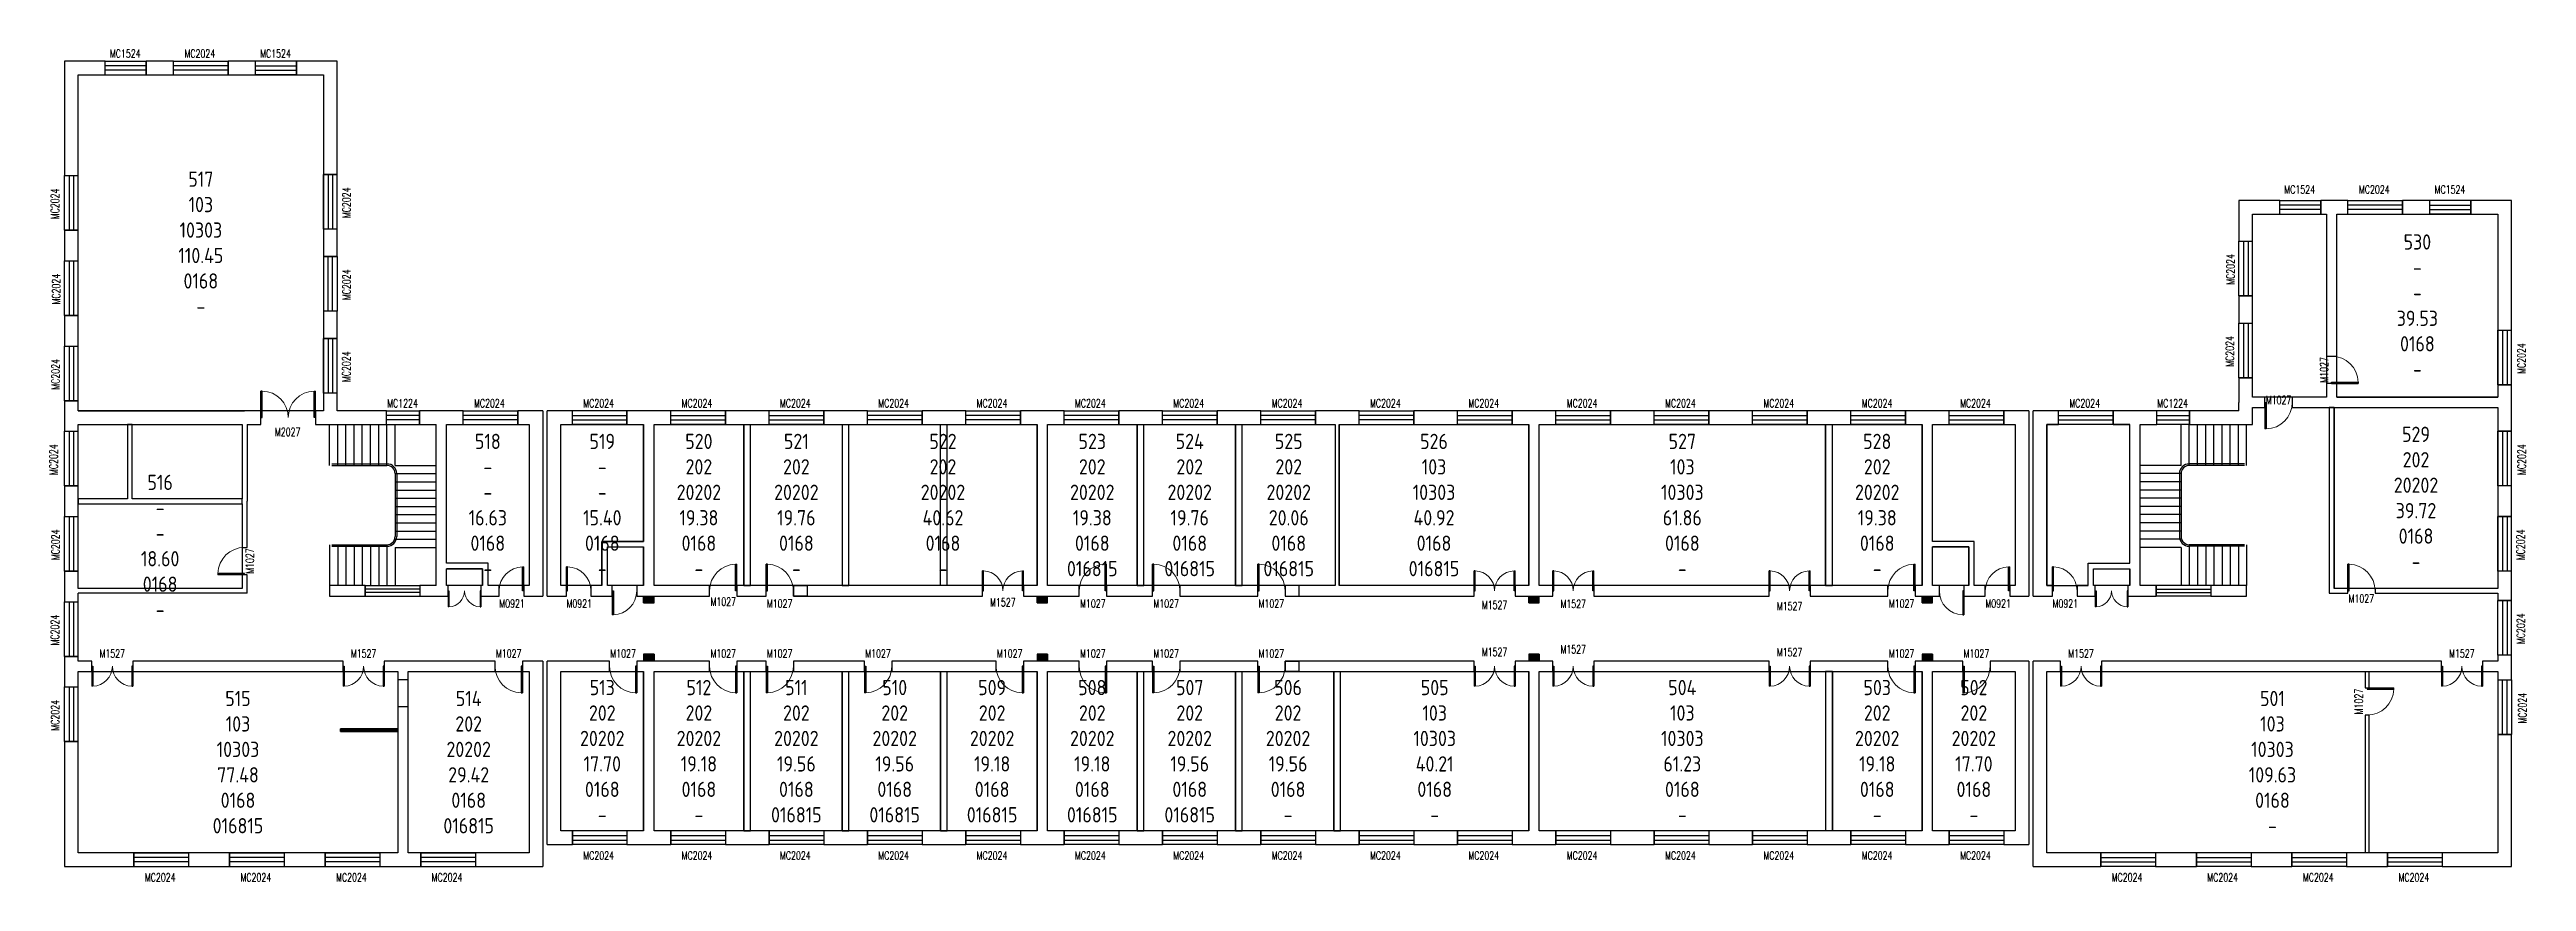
# Model space of a CAD drawing. Extents: x 249962 to 340634, y -29609 to 843.
import ezdxf

# ---------------------------------------------------------------- set-up
doc = ezdxf.new("R2010")
doc.units = 0
doc.header["$LTSCALE"] = 1000
doc.header["$MEASUREMENT"] = 0
for name, color, linetype in [('body', 30, 'Continuous'), ('RM', 4, 'Continuous'), ('RM$', 5, 'Continuous'), ('RM$TXT', 5, 'Continuous')]:
    doc.layers.add(name, color=color, linetype=linetype)
doc.layers.get('0').freeze()
doc.styles.add('_TCH_WINDOW', font='SIMPLEX', dxfattribs={"height": 3.5, "bigfont": 'GBCBIG'})
doc.styles.add('HZ', font='gbenor.shx', dxfattribs={"bigfont": 'hztxt.shx'})

msp = doc.modelspace()

# ---------------------------------------------------------------- texts
at = {"layer": 'RM$TXT', "char_height": 558.8, "attachment_point": 8, "style": 'HZ'}
for s, insert in [('517^M^J103^M^J10303^M^J110.45^M^J0168^M^J-^M^J', (255501, -8838)), ('530^M^J-^M^J-^M^J39.53^M^J0168^M^J-^M^J', (336641, -11138)), ('518^M^J-^M^J-^M^J16.63^M^J0168^M^J-^M^J', (266006, -18438)), ('519^M^J-^M^J-^M^J15.40^M^J0168^M^J-^M^J', (270196, -18438)), ('520^M^J202^M^J20202^M^J19.38^M^J0168^M^J-^M^J', (273733, -18438)), ('521^M^J202^M^J20202^M^J19.76^M^J0168^M^J-^M^J', (277301, -18438)), ('522^M^J202^M^J20202^M^J40.62^M^J0168^M^J-^M^J', (282668, -18438)), ('523^M^J202^M^J20202^M^J19.38^M^J0168^M^J016815^M^J', (288133, -18438)), ('524^M^J202^M^J20202^M^J19.76^M^J0168^M^J016815^M^J', (291701, -18438)), ('525^M^J202^M^J20202^M^J20.06^M^J0168^M^J016815^M^J', (295326, -18438)), ('526^M^J103^M^J10303^M^J40.92^M^J0168^M^J016815^M^J', (300643, -18438)), ('527^M^J103^M^J10303^M^J61.86^M^J0168^M^J-^M^J', (309733, -18438)), ('528^M^J202^M^J20202^M^J19.38^M^J0168^M^J-^M^J', (316868, -18438)), ('529^M^J202^M^J20202^M^J39.72^M^J0168^M^J-^M^J', (336591, -18178)), ('516^M^J-^M^J-^M^J18.60^M^J0168^M^J-^M^J', (254011, -19938)), ('515^M^J103^M^J10303^M^J77.48^M^J0168^M^J016815^M^J', (256861, -27848)), ('514^M^J202^M^J20202^M^J29.42^M^J0168^M^J016815^M^J', (265306, -27848)), ('513^M^J202^M^J20202^M^J17.70^M^J0168^M^J-^M^J', (270196, -27448)), ('512^M^J202^M^J20202^M^J19.18^M^J0168^M^J-^M^J', (273733, -27448)), ('511^M^J202^M^J20202^M^J19.56^M^J0168^M^J016815^M^J', (277301, -27448)), ('510^M^J202^M^J20202^M^J19.56^M^J0168^M^J016815^M^J', (280901, -27448)), ('509^M^J202^M^J20202^M^J19.18^M^J0168^M^J016815^M^J', (284468, -27448)), ('508^M^J202^M^J20202^M^J19.18^M^J0168^M^J016815^M^J', (288133, -27448)), ('507^M^J202^M^J20202^M^J19.56^M^J0168^M^J016815^M^J', (291701, -27448)), ('506^M^J202^M^J20202^M^J19.56^M^J0168^M^J-^M^J', (295301, -27448)), ('505^M^J103^M^J10303^M^J40.21^M^J0168^M^J-^M^J', (300668, -27448)), ('504^M^J103^M^J10303^M^J61.23^M^J0168^M^J-^M^J', (309733, -27448)), ('503^M^J202^M^J20202^M^J19.18^M^J0168^M^J-^M^J', (316868, -27448)), ('502^M^J202^M^J20202^M^J17.70^M^J0168^M^J-^M^J', (320406, -27448)), ('501^M^J103^M^J10303^M^J109.63^M^J0168^M^J-^M^J', (331336, -27848))]:
    msp.add_mtext(s, dxfattribs=dict(at, insert=insert))

# ---------------------------------------------------------------- blocks, each defined once
blk = doc.blocks.new('$TCHSYS$WIN2D')
for p, q in [((-0.5, 0.5), (0.5, 0.5)), ((-0.5, 0.5), (-0.5, -0.5)), ((0.5, 0.5), (0.5, -0.5)), ((0.5, 0.167), (-0.5, 0.167)), ((0.5, -0.167), (-0.5, -0.167)), ((-0.5, -0.5), (0.5, -0.5))]:
    blk.add_line(p, q)
blk = doc.blocks.new('$DorLib2D$00000002')
for p, q in [((-0.5, 0), (-0.5, 0.4875)), ((-0.475, 0.4875), (-0.5, 0.4875)), ((-0.475, 0), (-0.475, 0.4875)), ((0.475, 0), (0.475, 0.4875)), ((0.475, 0.4875), (0.5, 0.4875)), ((0.5, 0), (0.5, 0.4875)), ((-0.5, 0), (-0.475, 0)), ((0.5, 0), (0.475, 0))]:
    blk.add_line(p, q)
at = {"lineweight": 13}
for centre, start, end in [((-0.4875, 0), 0, 88.53072), ((0.4875, 0), 91.46928, 180)]:
    blk.add_arc(centre, 0.4875, start, end, dxfattribs=at)
blk = doc.blocks.new('$DorLib2D$00000001')
for p, q in [((0.45, 0.975), (0.5, 0.975)), ((0.45, 0), (0.45, 0.975)), ((0.5, 0), (0.5, 0.975)), ((0.5, 0), (0.45, 0))]:
    blk.add_line(p, q)
at = {"lineweight": 13}
blk.add_arc((0.475, 0), 0.975, 91.46928, 180, dxfattribs=at)

# ---------------------------------------------------------------- hatches: boundary and pattern name
at = {"layer": 'body'}
for points in [[(272091, -19411), (272091, -19161), (271711, -19161), (271711, -19411)], [(286491, -19411), (286491, -19161), (286111, -19161), (286111, -19411)], [(304491, -19411), (304491, -19161), (304111, -19161), (304111, -19411)], [(318891, -19411), (318891, -19161), (318511, -19161), (318511, -19411)], [(271711, -21290), (271711, -21541), (272091, -21541), (272091, -21290)], [(286111, -21290), (286111, -21541), (286491, -21541), (286491, -21290)], [(304111, -21290), (304111, -21541), (304491, -21541), (304491, -21290)], [(318511, -21290), (318511, -21541), (318891, -21541), (318891, -21290)]]:
    msp.add_hatch(color=30, dxfattribs=at).paths.add_polyline_path(points)

# ---------------------------------------------------------------- linework, layer by layer
at = {"layer": 'body', "color": 30}
for p, q in [((250511, 419), (250511, -3771)), ((252001, 419), (250511, 419)), ((252001, -81), (252001, 419)), ((254501, 419), (253501, 419)), ((253501, 419), (253501, -81)), ((254501, -81), (254501, 419)), ((257501, 419), (256501, 419)), ((256501, 419), (256501, -81)), ((257501, -81), (257501, 419)), ((260491, 419), (259001, 419)), ((259001, 419), (259001, -81)), ((260491, -3731), (260491, 419)), ((251011, -3771), (251011, -81)), ((251011, -81), (252001, -81)), ((253501, -81), (254501, -81)), ((256501, -81), (257501, -81)), ((259001, -81), (259991, -81)), ((259991, -81), (259991, -3731)), ((250511, -3771), (251011, -3771)), ((259991, -3731), (260491, -3731)), ((331601, -4681), (330111, -4681)), ((330111, -4681), (330111, -6171)), ((330611, -5181), (331601, -5181)), ((330611, -6171), (330611, -5181)), ((331601, -5181), (331601, -4681)), ((333501, -4681), (333101, -4681)), ((333101, -4681), (333101, -5181)), ((333101, -5181), (333311, -5181)), ((333311, -5181), (333311, -10381)), ((334101, -4681), (333501, -4681)), ((333691, -10381), (333691, -5181)), ((333691, -5181), (334101, -5181)), ((334101, -5181), (334101, -4681)), ((337101, -4681), (336101, -4681)), ((336101, -4681), (336101, -5181)), ((336101, -5181), (337101, -5181)), ((337101, -5181), (337101, -4681)), ((340091, -4681), (338601, -4681)), ((338601, -4681), (338601, -5181)), ((338601, -5181), (339591, -5181)), ((339591, -5181), (339591, -9431)), ((251011, -5771), (250511, -5771)), ((250511, -5771), (250511, -6891)), ((251011, -6891), (251011, -5771)), ((259991, -5731), (259991, -6731)), ((260491, -5731), (259991, -5731)), ((260491, -6731), (260491, -5731)), ((330111, -6171), (330611, -6171)), ((250511, -6891), (251011, -6891)), ((259991, -6731), (260491, -6731)), ((251011, -8891), (250511, -8891)), ((250511, -8891), (250511, -10011)), ((251011, -10011), (251011, -8891)), ((259991, -8731), (259991, -9731)), ((260491, -8731), (259991, -8731)), ((260491, -9731), (260491, -8731)), ((330611, -8171), (330111, -8171)), ((330111, -8171), (330111, -9171)), ((330611, -9171), (330611, -8171)), ((259991, -9731), (260491, -9731)), ((330111, -9171), (330611, -9171)), ((339591, -9431), (340091, -9431)), ((250511, -10011), (251011, -10011)), ((333311, -10381), (333691, -10381)), ((260491, -11731), (259991, -11731)), ((259991, -11731), (259991, -12381)), ((260491, -12381), (260491, -11731)), ((330611, -11171), (330111, -11171)), ((330111, -11171), (330111, -12071)), ((330611, -11881), (330611, -11171)), ((333691, -11381), (333311, -11381)), ((333311, -11381), (333311, -11881)), ((333691, -11881), (333691, -11381)), ((340091, -11431), (339591, -11431)), ((339591, -11431), (339591, -11881)), ((251011, -12011), (250511, -12011)), ((250511, -12011), (250511, -12571)), ((250511, -12571), (250511, -13131)), ((251011, -12381), (251011, -12011)), ((251011, -12381), (257101, -12381)), ((257701, -12381), (257101, -12381)), ((257701, -12881), (257701, -12381)), ((259991, -12381), (259701, -12381)), ((259701, -12381), (259701, -12881)), ((262301, -12381), (260491, -12381)), ((262301, -12881), (262301, -12381)), ((264301, -12381), (263501, -12381)), ((263501, -12381), (263501, -12881)), ((265101, -12381), (264301, -12381)), ((265101, -12881), (265101, -12381)), ((268021, -12381), (267101, -12381)), ((267101, -12381), (267101, -12881)), ((268021, -12381), (268021, -19161)), ((268181, -19161), (268181, -12381)), ((269101, -12381), (268181, -12381)), ((269101, -12881), (269101, -12381)), ((271901, -12381), (271101, -12381)), ((271101, -12381), (271101, -12881)), ((272701, -12381), (271901, -12381)), ((272701, -12881), (272701, -12381)), ((276301, -12381), (274701, -12381)), ((274701, -12381), (274701, -12881)), ((276301, -12881), (276301, -12381)), ((279901, -12381), (278301, -12381)), ((278301, -12381), (278301, -12881)), ((279901, -12881), (279901, -12381)), ((283501, -12381), (281901, -12381)), ((281901, -12381), (281901, -12881)), ((283501, -12881), (283501, -12381)), ((286301, -12381), (285501, -12381)), ((285501, -12381), (285501, -12881)), ((287101, -12381), (286301, -12381)), ((287101, -12881), (287101, -12381)), ((290701, -12381), (289101, -12381)), ((289101, -12381), (289101, -12881)), ((290701, -12881), (290701, -12381)), ((294301, -12381), (292701, -12381)), ((292701, -12381), (292701, -12881)), ((294301, -12881), (294301, -12381)), ((297101, -12381), (296301, -12381)), ((296301, -12381), (296301, -12881)), ((297901, -12381), (297101, -12381)), ((297901, -12881), (297901, -12381)), ((301501, -12381), (299901, -12381)), ((299901, -12381), (299901, -12881)), ((301501, -12881), (301501, -12381)), ((304301, -12381), (303501, -12381)), ((303501, -12381), (303501, -12881)), ((305101, -12381), (304301, -12381)), ((305101, -12881), (305101, -12381)), ((308701, -12381), (307101, -12381)), ((307101, -12381), (307101, -12881)), ((308701, -12881), (308701, -12381)), ((312301, -12381), (310701, -12381)), ((310701, -12381), (310701, -12881)), ((312301, -12881), (312301, -12381)), ((315901, -12381), (314301, -12381)), ((314301, -12381), (314301, -12881)), ((315901, -12881), (315901, -12381)), ((318701, -12381), (317901, -12381)), ((317901, -12381), (317901, -12881)), ((319501, -12381), (318701, -12381)), ((319501, -12881), (319501, -12381)), ((322421, -12381), (321501, -12381)), ((321501, -12381), (321501, -12881)), ((322421, -12381), (322421, -19161)), ((322581, -19161), (322581, -12381)), ((323501, -12381), (322581, -12381)), ((323501, -12881), (323501, -12381)), ((326301, -12381), (325501, -12381)), ((325501, -12381), (325501, -12881)), ((327101, -12381), (326301, -12381)), ((327101, -12881), (327101, -12381)), ((330111, -12381), (328301, -12381)), ((328301, -12381), (328301, -12881)), ((330111, -12381), (330111, -12071)), ((331061, -11881), (330611, -11881)), ((330611, -12881), (330611, -12261)), ((330611, -12261), (331061, -12261)), ((331061, -12261), (331061, -11881)), ((333311, -11881), (332061, -11881)), ((332061, -11881), (332061, -12261)), ((332061, -12261), (333501, -12261)), ((333411, -12261), (333411, -19061)), ((333591, -12261), (333411, -12261)), ((333501, -12261), (339591, -12261)), ((333591, -12261), (333591, -18881)), ((333691, -11881), (339591, -11881)), ((339591, -12261), (339591, -13131)), ((250511, -13131), (251011, -13131)), ((251011, -12881), (257011, -12881)), ((251011, -13131), (251011, -12881)), ((252991, -12881), (252811, -12881)), ((257011, -12881), (257011, -15601)), ((257191, -12881), (257191, -15691)), ((257191, -12881), (257701, -12881)), ((259701, -12881), (260301, -12881)), ((260211, -14381), (260211, -12881)), ((260301, -12881), (262301, -12881)), ((260511, -14381), (260511, -12881)), ((260811, -14381), (260811, -12881)), ((261111, -14381), (261111, -12881)), ((261411, -14381), (261411, -12881)), ((261711, -14381), (261711, -12881)), ((262011, -14381), (262011, -12881)), ((262311, -14381), (262311, -12881)), ((262611, -14381), (262611, -12881)), ((263501, -12881), (264111, -12881)), ((264111, -18061), (264111, -12881)), ((264491, -12881), (265101, -12881)), ((264491, -17961), (264491, -12881)), ((267101, -12881), (267521, -12881)), ((267521, -12881), (267521, -18781)), ((268681, -18781), (268681, -12881)), ((268681, -12881), (269101, -12881)), ((271101, -12881), (271711, -12881)), ((271711, -17161), (271711, -12881)), ((272091, -17261), (272091, -12881)), ((272091, -12881), (272701, -12881)), ((274701, -12881), (276301, -12881)), ((275376, -18781), (275376, -12881)), ((275376, -12881), (275626, -12881)), ((275626, -18781), (275626, -12881)), ((278301, -12881), (279901, -12881)), ((278976, -12881), (279226, -12881)), ((281901, -12881), (283501, -12881)), ((282576, -18781), (282576, -12881)), ((282826, -18781), (282826, -12881)), ((285501, -12881), (286111, -12881)), ((286111, -18781), (286111, -12881)), ((286491, -18781), (286491, -12881)), ((286491, -12881), (287101, -12881)), ((289101, -12881), (290701, -12881)), ((289776, -18781), (289776, -12881)), ((289776, -12881), (290026, -12881)), ((290026, -18781), (290026, -12881)), ((292701, -12881), (294301, -12881)), ((293376, -18781), (293376, -12881)), ((293376, -12881), (293626, -12881)), ((293626, -18781), (293626, -12881)), ((296301, -12881), (297026, -12881)), ((297026, -12881), (297026, -18781)), ((297176, -12881), (297176, -18781)), ((297176, -12881), (297901, -12881)), ((299901, -12881), (301501, -12881)), ((303501, -12881), (304111, -12881)), ((304111, -18781), (304111, -12881)), ((304491, -12881), (305101, -12881)), ((304491, -18781), (304491, -12881)), ((307101, -12881), (308701, -12881)), ((310701, -12881), (312301, -12881)), ((314301, -12881), (315901, -12881)), ((314976, -18781), (314976, -12881)), ((314976, -12881), (315226, -12881)), ((315226, -18781), (315226, -12881)), ((317901, -12881), (318511, -12881)), ((318511, -17261), (318511, -12881)), ((318891, -12881), (319501, -12881)), ((318891, -17161), (318891, -12881)), ((321501, -12881), (321921, -12881)), ((321921, -12881), (321921, -18781)), ((323081, -18781), (323081, -12881)), ((323081, -12881), (323501, -12881)), ((325501, -12881), (326111, -12881)), ((326111, -17961), (326111, -12881)), ((326491, -12881), (327101, -12881)), ((326491, -18061), (326491, -12881)), ((327991, -14381), (327991, -12881)), ((328291, -14381), (328291, -12881)), ((328301, -12881), (330611, -12881)), ((328591, -14381), (328591, -12881)), ((328891, -14381), (328891, -12881)), ((329191, -14381), (329191, -12881)), ((329491, -14381), (329491, -12881)), ((329791, -14381), (329791, -12881)), ((330091, -14381), (330091, -12881)), ((330391, -14381), (330391, -12881)), ((339591, -13131), (340091, -13131)), ((260291, -14321), (262311, -14321)), ((260291, -14381), (262311, -14381)), ((262611, -14381), (264111, -14381)), ((327991, -14381), (326491, -14381)), ((330311, -14321), (328291, -14321)), ((330311, -14381), (328291, -14381)), ((251011, -15131), (250511, -15131)), ((250511, -15131), (250511, -16251)), ((251011, -16251), (251011, -15131)), ((262611, -14681), (262611, -16981)), ((262611, -14681), (264111, -14681)), ((262611, -14981), (264111, -14981)), ((262611, -15281), (264111, -15281)), ((262671, -14681), (262671, -16981)), ((327991, -14681), (326491, -14681)), ((327991, -14981), (326491, -14981)), ((327991, -15281), (326491, -15281)), ((327931, -14681), (327931, -16981)), ((327991, -14681), (327991, -16981)), ((339591, -15131), (339591, -16251)), ((340091, -15131), (339591, -15131)), ((250511, -16251), (251011, -16251)), ((251011, -15601), (251011, -15781)), ((257011, -15781), (257011, -15601)), ((257011, -15781), (257011, -17381)), ((257191, -17381), (257191, -15691)), ((262611, -15581), (264111, -15581)), ((262611, -15881), (264111, -15881)), ((262611, -16181), (264111, -16181)), ((327991, -15581), (326491, -15581)), ((327991, -15881), (326491, -15881)), ((327991, -16181), (326491, -16181)), ((339591, -16251), (340091, -16251)), ((262611, -16481), (264111, -16481)), ((262611, -16781), (264111, -16781)), ((262611, -17081), (264111, -17081)), ((270184, -18781), (270184, -17161)), ((270184, -17161), (271711, -17161)), ((320417, -17161), (318891, -17161)), ((320417, -18781), (320417, -17161)), ((327991, -16481), (326491, -16481)), ((327991, -16781), (326491, -16781)), ((327991, -17081), (326491, -17081)), ((257011, -17381), (257191, -17381)), ((260211, -17281), (260211, -18781)), ((260291, -17281), (262311, -17281)), ((260291, -17341), (262311, -17341)), ((260511, -17281), (260511, -18781)), ((260811, -17281), (260811, -18781)), ((261111, -17281), (261111, -18781)), ((261411, -17281), (261411, -18781)), ((261711, -17281), (261711, -18781)), ((262011, -17281), (262011, -18781)), ((262311, -17281), (262311, -18781)), ((262611, -17381), (264111, -17381)), ((262611, -17381), (262611, -18781)), ((264111, -18781), (264111, -18061)), ((266017, -17961), (264491, -17961)), ((266017, -18781), (266017, -17961)), ((270384, -18781), (270384, -17361)), ((270384, -17361), (271711, -17361)), ((271711, -18781), (271711, -17361)), ((272091, -18781), (272091, -17261)), ((318511, -18781), (318511, -17261)), ((318891, -18781), (318891, -17361)), ((320217, -17361), (318891, -17361)), ((320217, -18781), (320217, -17361)), ((324584, -18781), (324584, -17961)), ((324584, -17961), (326111, -17961)), ((327991, -17381), (326491, -17381)), ((326491, -18781), (326491, -18061)), ((327991, -17381), (327991, -18781)), ((330311, -17281), (328291, -17281)), ((328291, -17281), (328291, -18781)), ((330311, -17341), (328291, -17341)), ((328591, -17281), (328591, -18781)), ((328891, -17281), (328891, -18781)), ((329191, -17281), (329191, -18781)), ((329491, -17281), (329491, -18781)), ((329791, -17281), (329791, -18781)), ((330091, -17281), (330091, -18781)), ((330391, -17281), (330391, -18781)), ((251011, -18251), (250511, -18251)), ((250511, -18251), (250511, -18971)), ((250511, -18971), (250511, -19371)), ((251011, -18881), (251011, -18251)), ((257011, -18881), (251011, -18881)), ((257191, -18381), (257011, -18381)), ((257011, -18381), (257011, -18881)), ((257191, -19061), (257191, -18381)), ((261518, -18781), (260211, -18781)), ((260211, -18781), (260211, -19161)), ((261518, -19161), (261518, -18781)), ((264111, -18781), (263518, -18781)), ((263518, -18781), (263518, -19161)), ((264491, -18781), (264491, -18161)), ((265817, -18161), (264491, -18161)), ((264554, -18781), (264491, -18781)), ((264554, -19161), (264554, -18781)), ((265817, -18781), (265754, -18781)), ((265754, -18781), (265754, -19161)), ((265817, -18781), (265817, -18161)), ((266421, -18781), (266017, -18781)), ((266421, -19161), (266421, -18781)), ((267521, -18781), (267321, -18781)), ((267321, -18781), (267321, -19161)), ((268881, -18781), (268681, -18781)), ((268881, -19161), (268881, -18781)), ((270184, -18781), (269781, -18781)), ((269781, -18781), (269781, -19161)), ((270559, -18781), (270384, -18781)), ((270559, -19161), (270559, -18781)), ((271711, -18781), (271459, -18781)), ((271459, -18781), (271459, -19161)), ((274126, -18781), (272091, -18781)), ((274126, -19161), (274126, -18781)), ((276191, -18781), (275126, -18781)), ((275126, -18781), (275126, -19161)), ((275376, -18781), (275626, -18781)), ((276191, -19161), (276191, -18781)), ((284111, -18781), (277191, -18781)), ((277191, -18781), (277191, -19161)), ((278976, -18781), (279226, -18781)), ((284111, -19161), (284111, -18781)), ((286111, -18781), (285611, -18781)), ((285611, -18781), (285611, -19161)), ((287656, -18781), (286491, -18781)), ((287656, -19161), (287656, -18781)), ((290341, -18781), (288656, -18781)), ((288656, -18781), (288656, -19161)), ((289776, -18781), (290026, -18781)), ((290341, -19161), (290341, -18781)), ((294191, -18781), (291341, -18781)), ((291341, -18781), (291341, -19161)), ((293376, -18781), (293626, -18781)), ((294191, -19161), (294191, -18781)), ((297026, -18781), (295191, -18781)), ((295191, -18781), (295191, -19161)), ((295691, -18781), (295691, -19161)), ((302111, -18781), (297176, -18781)), ((302111, -19161), (302111, -18781)), ((304111, -18781), (303611, -18781)), ((303611, -18781), (303611, -19161)), ((304991, -18781), (304491, -18781)), ((304991, -19161), (304991, -18781)), ((312911, -18781), (306491, -18781)), ((306491, -18781), (306491, -19161)), ((312911, -19161), (312911, -18781)), ((317261, -18781), (314411, -18781)), ((314411, -18781), (314411, -19161)), ((314976, -18781), (315226, -18781)), ((317261, -19161), (317261, -18781)), ((318511, -18781), (318261, -18781)), ((318261, -18781), (318261, -19161)), ((319142, -18781), (318891, -18781)), ((319142, -19161), (319142, -18781)), ((320217, -18781), (320042, -18781)), ((320042, -18781), (320042, -19161)), ((320821, -18781), (320417, -18781)), ((320821, -19161), (320821, -18781)), ((321921, -18781), (321721, -18781)), ((321721, -18781), (321721, -19161)), ((323281, -18781), (323081, -18781)), ((323281, -19161), (323281, -18781)), ((324584, -18781), (324181, -18781)), ((324181, -18781), (324181, -19161)), ((324784, -18781), (324784, -18161)), ((324784, -18161), (326111, -18161)), ((324847, -18781), (324784, -18781)), ((324847, -19161), (324847, -18781)), ((326111, -18781), (326047, -18781)), ((326047, -18781), (326047, -19161)), ((326111, -18781), (326111, -18161)), ((327083, -18781), (326491, -18781)), ((327083, -19161), (327083, -18781)), ((330391, -18781), (329083, -18781)), ((329083, -18781), (329083, -19161)), ((330391, -19161), (330391, -18781)), ((334091, -18881), (333591, -18881)), ((334091, -19061), (334091, -18881)), ((339591, -18881), (335091, -18881)), ((335091, -18881), (335091, -19061)), ((340091, -18251), (339591, -18251)), ((339591, -18251), (339591, -18881)), ((250511, -19371), (251011, -19371)), ((257191, -19061), (251011, -19061)), ((251011, -19371), (251011, -19061)), ((260211, -19161), (261518, -19161)), ((263518, -19161), (264301, -19161)), ((264301, -19161), (264554, -19161)), ((265754, -19161), (265917, -19161)), ((265917, -19161), (266421, -19161)), ((267321, -19161), (268021, -19161)), ((268181, -19161), (268881, -19161)), ((269781, -19161), (270284, -19161)), ((270284, -19161), (270559, -19161)), ((271459, -19161), (271901, -19161)), ((271711, -19411), (271711, -19161)), ((271711, -19161), (272091, -19161)), ((271711, -19411), (272091, -19411)), ((271901, -19161), (274126, -19161)), ((272091, -19411), (272091, -19161)), ((275126, -19161), (276191, -19161)), ((277191, -19161), (284111, -19161)), ((285611, -19161), (286301, -19161)), ((286111, -19411), (286111, -19161)), ((286111, -19161), (286491, -19161)), ((286111, -19411), (286491, -19411)), ((286301, -19161), (287656, -19161)), ((286491, -19411), (286491, -19161)), ((288656, -19161), (290341, -19161)), ((291341, -19161), (294191, -19161)), ((295191, -19161), (297101, -19161)), ((297101, -19161), (302111, -19161)), ((303611, -19161), (304301, -19161)), ((304111, -19411), (304111, -19161)), ((304111, -19161), (304491, -19161)), ((304111, -19411), (304491, -19411)), ((304301, -19161), (304991, -19161)), ((304491, -19411), (304491, -19161)), ((306491, -19161), (312911, -19161)), ((314411, -19161), (317261, -19161)), ((318261, -19161), (318701, -19161)), ((318511, -19411), (318511, -19161)), ((318511, -19161), (318891, -19161)), ((318511, -19411), (318891, -19411)), ((318701, -19161), (319142, -19161)), ((318891, -19411), (318891, -19161)), ((320042, -19161), (320317, -19161)), ((320317, -19161), (320821, -19161)), ((321721, -19161), (322421, -19161)), ((322581, -19161), (323281, -19161)), ((324181, -19161), (324684, -19161)), ((324684, -19161), (324847, -19161)), ((326047, -19161), (326301, -19161)), ((326301, -19161), (327083, -19161)), ((329083, -19161), (330391, -19161)), ((333411, -19061), (334091, -19061)), ((335091, -19061), (339591, -19061)), ((339591, -19061), (339591, -19321)), ((339591, -19321), (340091, -19321)), ((251011, -21371), (250511, -21371)), ((250511, -21371), (250511, -21731)), ((250511, -21731), (250511, -22491)), ((251011, -21541), (251011, -21371)), ((251511, -21541), (251011, -21541)), ((251511, -21921), (251511, -21541)), ((260711, -21541), (253011, -21541)), ((253011, -21541), (253011, -21921)), ((260711, -21921), (260711, -21541)), ((262901, -21541), (262211, -21541)), ((262211, -21541), (262211, -21921)), ((266271, -21541), (262901, -21541)), ((266271, -21921), (266271, -21541)), ((268021, -21541), (267271, -21541)), ((267271, -21541), (267271, -21921)), ((268021, -21541), (268021, -29061)), ((268181, -28261), (268181, -21541)), ((270461, -21541), (268181, -21541)), ((270461, -21921), (270461, -21541)), ((271901, -21541), (271461, -21541)), ((271461, -21541), (271461, -21921)), ((271711, -21290), (271711, -21541)), ((272091, -21290), (271711, -21290)), ((272091, -21541), (271711, -21541)), ((274126, -21541), (271901, -21541)), ((272091, -21290), (272091, -21541)), ((274126, -21921), (274126, -21541)), ((276191, -21541), (275126, -21541)), ((275126, -21541), (275126, -21921)), ((276191, -21921), (276191, -21541)), ((279791, -21541), (277191, -21541)), ((277191, -21541), (277191, -21921)), ((279791, -21921), (279791, -21541)), ((284611, -21541), (280791, -21541)), ((280791, -21541), (280791, -21921)), ((284611, -21921), (284611, -21541)), ((286301, -21541), (285611, -21541)), ((285611, -21541), (285611, -21921)), ((286111, -21290), (286111, -21541)), ((286491, -21290), (286111, -21290)), ((286491, -21541), (286111, -21541)), ((287656, -21541), (286301, -21541)), ((286491, -21290), (286491, -21541)), ((287656, -21921), (287656, -21541)), ((290341, -21541), (288656, -21541)), ((288656, -21541), (288656, -21921)), ((290341, -21921), (290341, -21541)), ((294191, -21541), (291341, -21541)), ((291341, -21541), (291341, -21921)), ((294191, -21921), (294191, -21541)), ((302111, -21541), (295191, -21541)), ((295191, -21541), (295191, -21921)), ((302111, -21921), (302111, -21541)), ((304301, -21541), (303611, -21541)), ((303611, -21541), (303611, -21921)), ((304111, -21290), (304111, -21541)), ((304491, -21290), (304111, -21290)), ((304491, -21541), (304111, -21541)), ((304991, -21541), (304301, -21541)), ((304491, -21290), (304491, -21541)), ((304991, -21921), (304991, -21541)), ((312911, -21541), (306491, -21541)), ((306491, -21541), (306491, -21921)), ((312911, -21921), (312911, -21541)), ((317261, -21541), (314411, -21541)), ((314411, -21541), (314411, -21921)), ((317261, -21921), (317261, -21541)), ((318701, -21541), (318261, -21541)), ((318261, -21541), (318261, -21921)), ((318511, -21290), (318511, -21541)), ((318891, -21290), (318511, -21290)), ((318891, -21541), (318511, -21541)), ((320001, -21541), (318701, -21541)), ((318891, -21290), (318891, -21541)), ((320001, -21921), (320001, -21541)), ((322421, -21541), (321001, -21541)), ((321001, -21541), (321001, -21921)), ((322421, -21541), (322421, -28261)), ((322581, -29061), (322581, -21541)), ((323581, -21541), (322581, -21541)), ((323581, -21921), (323581, -21541)), ((334801, -21541), (325081, -21541)), ((325081, -21541), (325081, -21921)), ((337521, -21541), (334801, -21541)), ((337521, -21921), (337521, -21541)), ((339591, -21541), (339021, -21541)), ((339021, -21541), (339021, -21921)), ((340091, -21321), (339591, -21321)), ((339591, -21321), (339591, -21541)), ((250511, -22491), (251011, -22491)), ((251011, -21921), (251511, -21921)), ((251011, -22491), (251011, -21921)), ((253011, -21921), (260711, -21921)), ((262211, -21921), (262711, -21921)), ((262711, -21921), (262711, -22221)), ((262711, -22221), (262711, -23221)), ((262711, -22221), (263091, -22221)), ((263091, -21921), (266271, -21921)), ((263091, -22221), (263091, -21921)), ((263091, -23221), (263091, -22221)), ((267271, -21921), (267521, -21921)), ((267521, -21921), (267521, -28561)), ((268681, -27761), (268681, -21921)), ((268681, -21921), (270461, -21921)), ((271461, -21921), (271711, -21921)), ((271711, -27761), (271711, -21921)), ((272091, -27761), (272091, -21921)), ((272091, -21921), (274126, -21921)), ((275126, -21921), (276191, -21921)), ((275376, -27761), (275376, -21921)), ((275376, -21921), (275626, -21921)), ((275626, -27761), (275626, -21921)), ((277191, -21921), (279791, -21921)), ((278976, -27761), (278976, -21921)), ((278976, -21921), (279226, -21921)), ((279226, -27761), (279226, -21921)), ((280791, -21921), (284611, -21921)), ((282576, -27761), (282576, -21921)), ((282576, -21921), (282826, -21921)), ((282826, -27761), (282826, -21921)), ((285611, -21921), (286111, -21921)), ((286111, -27761), (286111, -21921)), ((286491, -27761), (286491, -21921)), ((286491, -21921), (287656, -21921)), ((288656, -21921), (290341, -21921)), ((289776, -27761), (289776, -21921)), ((289776, -21921), (290026, -21921)), ((290026, -27761), (290026, -21921)), ((291341, -21921), (294191, -21921)), ((293376, -27761), (293376, -21921)), ((293376, -21921), (293626, -21921)), ((293626, -27761), (293626, -21921)), ((295191, -21921), (302111, -21921)), ((296976, -27761), (296976, -21921)), ((296976, -21921), (297226, -21921)), ((297226, -27761), (297226, -21921)), ((303611, -21921), (304111, -21921)), ((304111, -27761), (304111, -21921)), ((304491, -27761), (304491, -21921)), ((304491, -21921), (304991, -21921)), ((306491, -21921), (312911, -21921)), ((314411, -21921), (317261, -21921)), ((314976, -21921), (314976, -27761)), ((315226, -21921), (314976, -21921)), ((315226, -21921), (315226, -27761)), ((318261, -21921), (318511, -21921)), ((318511, -27761), (318511, -21921)), ((318891, -27761), (318891, -21921)), ((318891, -21921), (320001, -21921)), ((321001, -21921), (321921, -21921)), ((321921, -21921), (321921, -27761)), ((323081, -28561), (323081, -21921)), ((323081, -21921), (323581, -21921)), ((325081, -21921), (334726, -21921)), ((334726, -21921), (334726, -22521)), ((334726, -22521), (334876, -22521)), ((334876, -22521), (334876, -21921)), ((334876, -21921), (337521, -21921)), ((339021, -21921), (339591, -21921)), ((339591, -21921), (339591, -22231)), ((339591, -22231), (340091, -22231)), ((263091, -23221), (262711, -23221)), ((262711, -23221), (262711, -28561)), ((263091, -28561), (263091, -23221)), ((334876, -23521), (334726, -23521)), ((334726, -23521), (334726, -28561)), ((334876, -28561), (334876, -23521)), ((262711, -24021), (260611, -24021)), ((260611, -24121), (260611, -24021)), ((262711, -24054), (260611, -24054)), ((262711, -24087), (260611, -24087)), ((262711, -24121), (260611, -24121)), ((262711, -24121), (262711, -24021)), ((340091, -24231), (339591, -24231)), ((339591, -24231), (339591, -28561)), ((251011, -24491), (250511, -24491)), ((250511, -24491), (250511, -29061)), ((251011, -28561), (251011, -24491)), ((269101, -27761), (268681, -27761)), ((269101, -28261), (269101, -27761)), ((271711, -27761), (271101, -27761)), ((271101, -27761), (271101, -28261)), ((272701, -27761), (272091, -27761)), ((272701, -28261), (272701, -27761)), ((276301, -27761), (274701, -27761)), ((274701, -27761), (274701, -28261)), ((275376, -27761), (275626, -27761)), ((276301, -28261), (276301, -27761)), ((279901, -27761), (278301, -27761)), ((278301, -27761), (278301, -28261)), ((278976, -27761), (279226, -27761)), ((279901, -28261), (279901, -27761)), ((283501, -27761), (281901, -27761)), ((281901, -27761), (281901, -28261)), ((282576, -27761), (282826, -27761)), ((283501, -28261), (283501, -27761)), ((286111, -27761), (285501, -27761)), ((285501, -27761), (285501, -28261)), ((287101, -27761), (286491, -27761)), ((287101, -28261), (287101, -27761)), ((290701, -27761), (289101, -27761)), ((289101, -27761), (289101, -28261)), ((289776, -27761), (290026, -27761)), ((290701, -28261), (290701, -27761)), ((294301, -27761), (292701, -27761)), ((292701, -27761), (292701, -28261)), ((293376, -27761), (293626, -27761)), ((294301, -28261), (294301, -27761)), ((297901, -27761), (296301, -27761)), ((296301, -27761), (296301, -28261)), ((296976, -27761), (297226, -27761)), ((297901, -28261), (297901, -27761)), ((301501, -27761), (299901, -27761)), ((299901, -27761), (299901, -28261)), ((301501, -28261), (301501, -27761)), ((304111, -27761), (303501, -27761)), ((303501, -27761), (303501, -28261)), ((305101, -27761), (304491, -27761)), ((305101, -28261), (305101, -27761)), ((307901, -27761), (307101, -27761)), ((307101, -27761), (307101, -28261)), ((308701, -27761), (307901, -27761)), ((308701, -28261), (308701, -27761)), ((312301, -27761), (310701, -27761)), ((310701, -27761), (310701, -28261)), ((312301, -28261), (312301, -27761)), ((315901, -27761), (314301, -27761)), ((314301, -27761), (314301, -28261)), ((315226, -27761), (314976, -27761)), ((315901, -28261), (315901, -27761)), ((318511, -27761), (317901, -27761)), ((317901, -27761), (317901, -28261)), ((319501, -27761), (318891, -27761)), ((319501, -28261), (319501, -27761)), ((321921, -27761), (321501, -27761)), ((321501, -27761), (321501, -28261)), ((253051, -28561), (251011, -28561)), ((253051, -29061), (253051, -28561)), ((256551, -28561), (255051, -28561)), ((255051, -28561), (255051, -29061)), ((256551, -29061), (256551, -28561)), ((260051, -28561), (258551, -28561)), ((258551, -28561), (258551, -29061)), ((260051, -29061), (260051, -28561)), ((262711, -28561), (262051, -28561)), ((262051, -28561), (262051, -29061)), ((263551, -28561), (263091, -28561)), ((263551, -29061), (263551, -28561)), ((267521, -28561), (265551, -28561)), ((265551, -28561), (265551, -29061)), ((268181, -28261), (269101, -28261)), ((271101, -28261), (271901, -28261)), ((271901, -28261), (272701, -28261)), ((274701, -28261), (276301, -28261)), ((278301, -28261), (279901, -28261)), ((281901, -28261), (283501, -28261)), ((285501, -28261), (286301, -28261)), ((286301, -28261), (287101, -28261)), ((289101, -28261), (290701, -28261)), ((292701, -28261), (294301, -28261)), ((296301, -28261), (297901, -28261)), ((299901, -28261), (301501, -28261)), ((303501, -28261), (304301, -28261)), ((304301, -28261), (305101, -28261)), ((307101, -28261), (307776, -28261)), ((307776, -28261), (307776, -28261)), ((307776, -28261), (308026, -28261)), ((308026, -28261), (308701, -28261)), ((308026, -28261), (308026, -28261)), ((310701, -28261), (312301, -28261)), ((314301, -28261), (315901, -28261)), ((317901, -28261), (318701, -28261)), ((318701, -28261), (319501, -28261)), ((321501, -28261), (322421, -28261)), ((325051, -28561), (323081, -28561)), ((325051, -29061), (325051, -28561)), ((328551, -28561), (327051, -28561)), ((327051, -28561), (327051, -29061)), ((328551, -29061), (328551, -28561)), ((332051, -28561), (330551, -28561)), ((330551, -28561), (330551, -29061)), ((332051, -29061), (332051, -28561)), ((334726, -28561), (334051, -28561)), ((334051, -28561), (334051, -29061)), ((335551, -28561), (334876, -28561)), ((335551, -29061), (335551, -28561)), ((339591, -28561), (337551, -28561)), ((337551, -28561), (337551, -29061)), ((250511, -29061), (253051, -29061)), ((255051, -29061), (256551, -29061)), ((258551, -29061), (260051, -29061)), ((262051, -29061), (262901, -29061)), ((262901, -29061), (263551, -29061)), ((265551, -29061), (268021, -29061)), ((322581, -29061), (325051, -29061)), ((327051, -29061), (328551, -29061)), ((330551, -29061), (332051, -29061)), ((334051, -29061), (334801, -29061)), ((334801, -29061), (335551, -29061)), ((337551, -29061), (340091, -29061))]:
    msp.add_line(p, q, dxfattribs=at)
at = {"layer": 'body', "color": 9}
for p, q in [((340091, -9431), (340091, -4681)), ((340091, -12071), (340091, -11431)), ((340091, -13131), (340091, -12071)), ((340091, -16251), (340091, -15131)), ((340091, -18971), (340091, -18251)), ((340091, -19321), (340091, -18971)), ((340091, -21731), (340091, -21321)), ((340091, -22231), (340091, -21731)), ((340091, -29061), (340091, -24231))]:
    msp.add_line(p, q, dxfattribs=at)
at = {"layer": 'body', "color": 30}
for points in [[(277191, -18781), (277691, -18781), (277691, -19161), (277191, -19161)], [(295191, -21541), (295691, -21541), (295691, -21921), (295191, -21921)]]:
    msp.add_lwpolyline(points, close=True, dxfattribs=at)
for centre, radius, start, end in [((262311, -14681), 360, 0, 90), ((262311, -14681), 300, 0, 90), ((328291, -14681), 360, 90, 180), ((328291, -14681), 300, 90, 180), ((262311, -16981), 300, 270, 0), ((262311, -16981), 360, 270, 0), ((328291, -16981), 360, 180, 270), ((328291, -16981), 300, 180, 270)]:
    msp.add_arc(centre, radius, start, end, dxfattribs=at)
at = {"layer": 'RM'}
for points in [[(330611, -5181), (333311, -5181), (333311, -11881), (330611, -11881)], [(251011, -12881), (252811, -12881), (252811, -15601), (251011, -15601)], [(252991, -12881), (257011, -12881), (257011, -15601), (252991, -15601)], [(318891, -12881), (321921, -12881), (321921, -18781), (320417, -18781), (320417, -17161), (318891, -17161)], [(324584, -18781), (324584, -17961), (326111, -17961), (326111, -12881), (323081, -12881), (323081, -18781)], [(270384, -17361), (271711, -17361), (271711, -18781), (270384, -18781)], [(318891, -17361), (320217, -17361), (320217, -18781), (318891, -18781)], [(264491, -18161), (265817, -18161), (265817, -18781), (264491, -18781)], [(324784, -18161), (326111, -18161), (326111, -18781), (324784, -18781)]]:
    msp.add_lwpolyline(points, close=True, dxfattribs=at)
at = {"layer": 'RM$'}
for points in [[(251011, -81), (259991, -81), (259991, -12381), (251011, -12381)], [(333691, -5181), (339591, -5181), (339591, -11881), (333691, -11881)], [(333591, -12261), (339591, -12261), (339591, -18881), (333591, -18881)], [(264491, -12881), (267521, -12881), (267521, -18781), (266017, -18781), (266017, -17961), (264491, -17961)], [(268681, -12881), (271711, -12881), (271711, -17161), (270184, -17161), (270184, -18781), (268681, -18781)], [(272091, -12881), (275376, -12881), (275376, -18781), (272091, -18781)], [(275626, -12881), (278976, -12881), (278976, -18781), (275626, -18781)], [(279226, -12881), (286111, -12881), (286111, -18781), (279226, -18781)], [(286491, -12881), (289776, -12881), (289776, -18781), (286491, -18781)], [(290026, -12881), (293376, -12881), (293376, -18781), (290026, -18781)], [(293626, -12881), (297026, -12881), (297026, -18781), (293626, -18781)], [(297176, -12881), (304111, -12881), (304111, -18781), (297176, -18781)], [(304491, -12881), (314976, -12881), (314976, -18781), (304491, -18781)], [(315226, -12881), (318511, -12881), (318511, -18781), (315226, -18781)], [(251011, -15781), (257011, -15781), (257011, -18881), (251011, -18881)], [(251011, -21921), (262711, -21921), (262711, -24021), (260611, -24021), (260611, -24121), (262711, -24121), (262711, -28561), (251011, -28561)], [(263091, -21921), (267521, -21921), (267521, -28561), (263091, -28561)], [(268681, -21921), (271711, -21921), (271711, -27761), (268681, -27761)], [(272091, -21921), (275376, -21921), (275376, -27761), (272091, -27761)], [(275626, -21921), (278976, -21921), (278976, -27761), (275626, -27761)], [(279226, -21921), (282576, -21921), (282576, -27761), (279226, -27761)], [(282826, -21921), (286111, -21921), (286111, -27761), (282826, -27761)], [(286491, -21921), (289776, -21921), (289776, -27761), (286491, -27761)], [(290026, -21921), (293376, -21921), (293376, -27761), (290026, -27761)], [(293626, -21921), (296976, -21921), (296976, -27761), (293626, -27761)], [(297226, -21921), (304111, -21921), (304111, -27761), (297226, -27761)], [(304491, -21921), (314976, -21921), (314976, -27761), (304491, -27761)], [(315226, -21921), (318511, -21921), (318511, -27761), (315226, -27761)], [(318891, -21921), (321921, -21921), (321921, -27761), (318891, -27761)], [(323081, -21921), (339591, -21921), (339591, -28561), (323081, -28561)]]:
    msp.add_lwpolyline(points, close=True, dxfattribs=at)

# ---------------------------------------------------------------- block references
at = {"layer": 'body', "color": 30}
ref = msp.add_blockref('$TCHSYS$WIN2D', (252751, 169), dxfattribs=dict(at, xscale=1500, yscale=-500, zscale=1500))
ref.add_attrib('A', 'MC1524', (252171, 546), dxfattribs={"layer": '0', "height": 297.5, "style": '_TCH_WINDOW', "width": 0.705882})
ref = msp.add_blockref('$TCHSYS$WIN2D', (255501, 169), dxfattribs=dict(at, xscale=2000, yscale=-500, zscale=2000))
ref.add_attrib('A', 'MC2024', (254901, 546), dxfattribs={"layer": '0', "height": 297.5, "style": '_TCH_WINDOW', "width": 0.705882})
ref = msp.add_blockref('$TCHSYS$WIN2D', (258251, 169), dxfattribs=dict(at, xscale=-1500, yscale=-500, zscale=-1500))
ref.add_attrib('A', 'MC1524', (257671, 546), dxfattribs={"layer": '0', "height": 297.5, "style": '_TCH_WINDOW', "width": 0.705882})
ref = msp.add_blockref('$TCHSYS$WIN2D', (250761, -4771), dxfattribs=dict(at, xscale=2000, yscale=500, zscale=2000, rotation=90))
ref.add_attrib('A', 'MC2024', (250311, -5371), dxfattribs={"layer": '0', "height": 297.5, "rotation": 90, "style": '_TCH_WINDOW', "width": 0.705882})
ref = msp.add_blockref('$TCHSYS$WIN2D', (260241, -4731), dxfattribs=dict(at, xscale=-2000, yscale=500, zscale=-2000, rotation=270))
ref.add_attrib('A', 'MC2024', (260981, -5331), dxfattribs={"layer": '0', "height": 297.5, "rotation": 90, "style": '_TCH_WINDOW', "width": 0.705882})
ref = msp.add_blockref('$TCHSYS$WIN2D', (332351, -4931), dxfattribs=dict(at, xscale=1500, yscale=-500, zscale=1500))
ref.add_attrib('A', 'MC1524', (331771, -4429), dxfattribs={"layer": '0', "height": 297.5, "style": '_TCH_WINDOW', "width": 0.705882})
ref = msp.add_blockref('$TCHSYS$WIN2D', (335101, -4931), dxfattribs=dict(at, xscale=2000, yscale=-500, zscale=2000))
ref.add_attrib('A', 'MC2024', (334501, -4429), dxfattribs={"layer": '0', "height": 297.5, "style": '_TCH_WINDOW', "width": 0.705882})
ref = msp.add_blockref('$TCHSYS$WIN2D', (337851, -4931), dxfattribs=dict(at, xscale=-1500, yscale=-500, zscale=-1500))
ref.add_attrib('A', 'MC1524', (337271, -4429), dxfattribs={"layer": '0', "height": 297.5, "style": '_TCH_WINDOW', "width": 0.705882})
ref = msp.add_blockref('$TCHSYS$WIN2D', (330361, -7171), dxfattribs=dict(at, xscale=2000, yscale=500, zscale=2000, rotation=90))
ref.add_attrib('A', 'MC2024', (329949, -7771), dxfattribs={"layer": '0', "height": 297.5, "rotation": 90, "style": '_TCH_WINDOW', "width": 0.705882})
ref = msp.add_blockref('$TCHSYS$WIN2D', (250761, -7891), dxfattribs=dict(at, xscale=2000, yscale=500, zscale=2000, rotation=90))
ref.add_attrib('A', 'MC2024', (250352, -8491), dxfattribs={"layer": '0', "height": 297.5, "rotation": 90, "style": '_TCH_WINDOW', "width": 0.705882})
ref = msp.add_blockref('$TCHSYS$WIN2D', (260241, -7731), dxfattribs=dict(at, xscale=2000, yscale=500, zscale=2000, rotation=270))
ref.add_attrib('A', 'MC2024', (260984, -8331), dxfattribs={"layer": '0', "height": 297.5, "rotation": 90, "style": '_TCH_WINDOW', "width": 0.705882})
ref = msp.add_blockref('$TCHSYS$WIN2D', (260241, -10731), dxfattribs=dict(at, xscale=-2000, yscale=500, zscale=-2000, rotation=270))
ref.add_attrib('A', 'MC2024', (260976, -11331), dxfattribs={"layer": '0', "height": 297.5, "rotation": 90, "style": '_TCH_WINDOW', "width": 0.705882})
ref = msp.add_blockref('$TCHSYS$WIN2D', (330361, -10171), dxfattribs=dict(at, xscale=2000, yscale=500, zscale=2000, rotation=90))
ref.add_attrib('A', 'MC2024', (329924, -10771), dxfattribs={"layer": '0', "height": 297.5, "rotation": 90, "style": '_TCH_WINDOW', "width": 0.705882})
ref = msp.add_blockref('$TCHSYS$WIN2D', (339841, -10431), dxfattribs=dict(at, xscale=-2000, yscale=-500, zscale=-2000, rotation=270))
ref.add_attrib('A', 'MC2024', (340604, -11031), dxfattribs={"layer": '0', "height": 297.5, "rotation": 90, "style": '_TCH_WINDOW', "width": 0.705882})
ref = msp.add_blockref('$TCHSYS$WIN2D', (250761, -11011), dxfattribs=dict(at, xscale=2000, yscale=500, zscale=2000, rotation=90))
ref.add_attrib('A', 'MC2024', (250330, -11611), dxfattribs={"layer": '0', "height": 297.5, "rotation": 90, "style": '_TCH_WINDOW', "width": 0.705882})
ref = msp.add_blockref('$DorLib2D$00000001', (333501, -10881), dxfattribs=dict(at, xscale=-1000, yscale=-1000, zscale=-1000, rotation=90))
ref.add_attrib('A', 'M1027', (333374, -11351), dxfattribs={"layer": '0', "height": 297.5, "rotation": 90, "style": '_TCH_WINDOW', "width": 0.705882})
ref = msp.add_blockref('$DorLib2D$00000002', (258701, -12631), dxfattribs=dict(at, xscale=2000, yscale=2000, zscale=2000))
ref.add_attrib('A', 'M2027', (258211, -13304), dxfattribs={"layer": '0', "height": 297.5, "style": '_TCH_WINDOW', "width": 0.705882})
ref = msp.add_blockref('$TCHSYS$WIN2D', (262901, -12631), dxfattribs=dict(at, xscale=1200, yscale=-500, zscale=1200))
ref.add_attrib('A', 'MC1224', (262321, -12254), dxfattribs={"layer": '0', "height": 297.5, "style": '_TCH_WINDOW', "width": 0.705882})
ref = msp.add_blockref('$TCHSYS$WIN2D', (266101, -12631), dxfattribs=dict(at, xscale=2000, yscale=-500, zscale=2000))
ref.add_attrib('A', 'MC2024', (265501, -12254), dxfattribs={"layer": '0', "height": 297.5, "style": '_TCH_WINDOW', "width": 0.705882})
ref = msp.add_blockref('$TCHSYS$WIN2D', (270101, -12631), dxfattribs=dict(at, xscale=-2000, yscale=-500, zscale=-2000))
ref.add_attrib('A', 'MC2024', (269501, -12254), dxfattribs={"layer": '0', "height": 297.5, "style": '_TCH_WINDOW', "width": 0.705882})
ref = msp.add_blockref('$TCHSYS$WIN2D', (273701, -12631), dxfattribs=dict(at, xscale=-2000, yscale=-500, zscale=-2000))
ref.add_attrib('A', 'MC2024', (273101, -12254), dxfattribs={"layer": '0', "height": 297.5, "style": '_TCH_WINDOW', "width": 0.705882})
ref = msp.add_blockref('$TCHSYS$WIN2D', (277301, -12631), dxfattribs=dict(at, xscale=-2000, yscale=-500, zscale=-2000))
ref.add_attrib('A', 'MC2024', (276701, -12254), dxfattribs={"layer": '0', "height": 297.5, "style": '_TCH_WINDOW', "width": 0.705882})
ref = msp.add_blockref('$TCHSYS$WIN2D', (280901, -12631), dxfattribs=dict(at, xscale=2000, yscale=-500, zscale=2000))
ref.add_attrib('A', 'MC2024', (280301, -12254), dxfattribs={"layer": '0', "height": 297.5, "style": '_TCH_WINDOW', "width": 0.705882})
ref = msp.add_blockref('$TCHSYS$WIN2D', (284501, -12631), dxfattribs=dict(at, xscale=2000, yscale=-500, zscale=2000))
ref.add_attrib('A', 'MC2024', (283901, -12254), dxfattribs={"layer": '0', "height": 297.5, "style": '_TCH_WINDOW', "width": 0.705882})
ref = msp.add_blockref('$TCHSYS$WIN2D', (288101, -12631), dxfattribs=dict(at, xscale=2000, yscale=-500, zscale=2000))
ref.add_attrib('A', 'MC2024', (287501, -12254), dxfattribs={"layer": '0', "height": 297.5, "style": '_TCH_WINDOW', "width": 0.705882})
ref = msp.add_blockref('$TCHSYS$WIN2D', (291701, -12631), dxfattribs=dict(at, xscale=2000, yscale=-500, zscale=2000))
ref.add_attrib('A', 'MC2024', (291101, -12254), dxfattribs={"layer": '0', "height": 297.5, "style": '_TCH_WINDOW', "width": 0.705882})
ref = msp.add_blockref('$TCHSYS$WIN2D', (295301, -12631), dxfattribs=dict(at, xscale=2000, yscale=-500, zscale=2000))
ref.add_attrib('A', 'MC2024', (294701, -12254), dxfattribs={"layer": '0', "height": 297.5, "style": '_TCH_WINDOW', "width": 0.705882})
ref = msp.add_blockref('$TCHSYS$WIN2D', (298901, -12631), dxfattribs=dict(at, xscale=2000, yscale=-500, zscale=2000))
ref.add_attrib('A', 'MC2024', (298301, -12254), dxfattribs={"layer": '0', "height": 297.5, "style": '_TCH_WINDOW', "width": 0.705882})
ref = msp.add_blockref('$TCHSYS$WIN2D', (302501, -12631), dxfattribs=dict(at, xscale=-2000, yscale=-500, zscale=-2000))
ref.add_attrib('A', 'MC2024', (301901, -12254), dxfattribs={"layer": '0', "height": 297.5, "style": '_TCH_WINDOW', "width": 0.705882})
ref = msp.add_blockref('$TCHSYS$WIN2D', (306101, -12631), dxfattribs=dict(at, xscale=-2000, yscale=-500, zscale=-2000))
ref.add_attrib('A', 'MC2024', (305501, -12254), dxfattribs={"layer": '0', "height": 297.5, "style": '_TCH_WINDOW', "width": 0.705882})
ref = msp.add_blockref('$TCHSYS$WIN2D', (309701, -12631), dxfattribs=dict(at, xscale=-2000, yscale=-500, zscale=-2000))
ref.add_attrib('A', 'MC2024', (309101, -12254), dxfattribs={"layer": '0', "height": 297.5, "style": '_TCH_WINDOW', "width": 0.705882})
ref = msp.add_blockref('$TCHSYS$WIN2D', (313301, -12631), dxfattribs=dict(at, xscale=-2000, yscale=-500, zscale=-2000))
ref.add_attrib('A', 'MC2024', (312701, -12254), dxfattribs={"layer": '0', "height": 297.5, "style": '_TCH_WINDOW', "width": 0.705882})
ref = msp.add_blockref('$TCHSYS$WIN2D', (316901, -12631), dxfattribs=dict(at, xscale=-2000, yscale=-500, zscale=-2000))
ref.add_attrib('A', 'MC2024', (316301, -12254), dxfattribs={"layer": '0', "height": 297.5, "style": '_TCH_WINDOW', "width": 0.705882})
ref = msp.add_blockref('$TCHSYS$WIN2D', (320501, -12631), dxfattribs=dict(at, xscale=-2000, yscale=-500, zscale=-2000))
ref.add_attrib('A', 'MC2024', (319901, -12254), dxfattribs={"layer": '0', "height": 297.5, "style": '_TCH_WINDOW', "width": 0.705882})
ref = msp.add_blockref('$TCHSYS$WIN2D', (324501, -12631), dxfattribs=dict(at, xscale=-2000, yscale=-500, zscale=-2000))
ref.add_attrib('A', 'MC2024', (323901, -12254), dxfattribs={"layer": '0', "height": 297.5, "style": '_TCH_WINDOW', "width": 0.705882})
ref = msp.add_blockref('$TCHSYS$WIN2D', (327701, -12631), dxfattribs=dict(at, xscale=-1200, yscale=-500, zscale=-1200))
ref.add_attrib('A', 'MC1224', (327121, -12254), dxfattribs={"layer": '0', "height": 297.5, "style": '_TCH_WINDOW', "width": 0.705882})
ref = msp.add_blockref('$DorLib2D$00000001', (331561, -12071), dxfattribs=dict(at, xscale=-1000, yscale=-1000, zscale=-1000))
ref.add_attrib('A', 'M1027', (331091, -12134), dxfattribs={"layer": '0', "height": 297.5, "style": '_TCH_WINDOW', "width": 0.705882})
ref = msp.add_blockref('$TCHSYS$WIN2D', (250761, -14131), dxfattribs=dict(at, xscale=2000, yscale=500, zscale=2000, rotation=90))
ref.add_attrib('A', 'MC2024', (250260, -14731), dxfattribs={"layer": '0', "height": 297.5, "rotation": 90, "style": '_TCH_WINDOW', "width": 0.705882})
ref = msp.add_blockref('$TCHSYS$WIN2D', (339841, -14131), dxfattribs=dict(at, xscale=-2000, yscale=500, zscale=-2000, rotation=270))
ref.add_attrib('A', 'MC2024', (340609, -14731), dxfattribs={"layer": '0', "height": 297.5, "rotation": 90, "style": '_TCH_WINDOW', "width": 0.705882})
ref = msp.add_blockref('$TCHSYS$WIN2D', (250761, -17251), dxfattribs=dict(at, xscale=2000, yscale=500, zscale=2000, rotation=90))
ref.add_attrib('A', 'MC2024', (250328, -17851), dxfattribs={"layer": '0', "height": 297.5, "rotation": 90, "style": '_TCH_WINDOW', "width": 0.705882})
ref = msp.add_blockref('$TCHSYS$WIN2D', (339841, -17251), dxfattribs=dict(at, xscale=-2000, yscale=500, zscale=-2000, rotation=270))
ref.add_attrib('A', 'MC2024', (340571, -17851), dxfattribs={"layer": '0', "height": 297.5, "rotation": 90, "style": '_TCH_WINDOW', "width": 0.705882})
ref = msp.add_blockref('$DorLib2D$00000001', (257101, -17881), dxfattribs=dict(at, xscale=1000, yscale=-1000, zscale=1000, rotation=270))
ref.add_attrib('A', 'M1027', (257444, -18351), dxfattribs={"layer": '0', "height": 297.5, "rotation": 90, "style": '_TCH_WINDOW', "width": 0.705882})
ref = msp.add_blockref('$DorLib2D$00000001', (266871, -18971), dxfattribs=dict(at, xscale=900, yscale=900, zscale=900))
ref.add_attrib('A', 'M0921', (266426, -19584), dxfattribs={"layer": '0', "height": 297.5, "style": '_TCH_WINDOW', "width": 0.705882})
ref = msp.add_blockref('$DorLib2D$00000001', (269331, -18971), dxfattribs=dict(at, xscale=-900, yscale=900, zscale=-900))
ref.add_attrib('A', 'M0921', (268886, -19584), dxfattribs={"layer": '0', "height": 297.5, "style": '_TCH_WINDOW', "width": 0.705882})
ref = msp.add_blockref('$DorLib2D$00000001', (274626, -18971), dxfattribs=dict(at, xscale=1000, yscale=1000, zscale=1000))
ref.add_attrib('A', 'M1027', (274156, -19515), dxfattribs={"layer": '0', "height": 297.5, "style": '_TCH_WINDOW', "width": 0.705882})
ref = msp.add_blockref('$DorLib2D$00000001', (276691, -18971), dxfattribs=dict(at, xscale=-1000, yscale=1000, zscale=-1000))
ref.add_attrib('A', 'M1027', (276221, -19584), dxfattribs={"layer": '0', "height": 297.5, "style": '_TCH_WINDOW', "width": 0.705882})
ref = msp.add_blockref('$DorLib2D$00000001', (288156, -18971), dxfattribs=dict(at, xscale=1000, yscale=1000, zscale=1000))
ref.add_attrib('A', 'M1027', (287686, -19584), dxfattribs={"layer": '0', "height": 297.5, "style": '_TCH_WINDOW', "width": 0.705882})
ref = msp.add_blockref('$DorLib2D$00000001', (290841, -18971), dxfattribs=dict(at, xscale=-1000, yscale=1000, zscale=-1000))
ref.add_attrib('A', 'M1027', (290371, -19584), dxfattribs={"layer": '0', "height": 297.5, "style": '_TCH_WINDOW', "width": 0.705882})
ref = msp.add_blockref('$DorLib2D$00000001', (294691, -18971), dxfattribs=dict(at, xscale=-1000, yscale=1000, zscale=-1000))
ref.add_attrib('A', 'M1027', (294221, -19584), dxfattribs={"layer": '0', "height": 297.5, "style": '_TCH_WINDOW', "width": 0.705882})
ref = msp.add_blockref('$DorLib2D$00000001', (317761, -18971), dxfattribs=dict(at, xscale=1000, yscale=1000, zscale=1000))
ref.add_attrib('A', 'M1027', (317291, -19584), dxfattribs={"layer": '0', "height": 297.5, "style": '_TCH_WINDOW', "width": 0.705882})
ref = msp.add_blockref('$DorLib2D$00000001', (321271, -18971), dxfattribs=dict(at, xscale=900, yscale=900, zscale=900))
ref.add_attrib('A', 'M0921', (320826, -19584), dxfattribs={"layer": '0', "height": 297.5, "style": '_TCH_WINDOW', "width": 0.705882})
ref = msp.add_blockref('$DorLib2D$00000001', (323731, -18971), dxfattribs=dict(at, xscale=-900, yscale=900, zscale=-900))
ref.add_attrib('A', 'M0921', (323286, -19584), dxfattribs={"layer": '0', "height": 297.5, "style": '_TCH_WINDOW', "width": 0.705882})
ref = msp.add_blockref('$DorLib2D$00000001', (334591, -18971), dxfattribs=dict(at, xscale=-1000, yscale=1000, zscale=-1000))
ref.add_attrib('A', 'M1027', (334121, -19404), dxfattribs={"layer": '0', "height": 297.5, "style": '_TCH_WINDOW', "width": 0.705882})
for name, p, xscale, yscale, zscale in [('$TCHSYS$WIN2D', (262518, -18971), 2000, 380, 2000), ('$DorLib2D$00000002', (265154, -18971), -1200, -1200, -1200), ('$DorLib2D$00000001', (319592, -18971), 900, -900, 900), ('$DorLib2D$00000002', (325447, -18971), 1200, -1200, 1200), ('$TCHSYS$WIN2D', (328083, -18971), -2000, 380, -2000)]:
    msp.add_blockref(name, p, dxfattribs=dict(at, xscale=xscale, yscale=yscale, zscale=zscale))
at = {"layer": 'body', "color": 30, "xscale": 900, "yscale": 900, "zscale": 900, "rotation": 180}
msp.add_blockref('$DorLib2D$00000001', (271009, -18971), dxfattribs=at)
at = {"layer": 'body', "color": 30}
ref = msp.add_blockref('$DorLib2D$00000002', (284861, -18971), dxfattribs=dict(at, xscale=-1500, yscale=1500, zscale=-1500))
ref.add_attrib('A', 'M1527', (284391, -19540), dxfattribs={"layer": '0', "height": 297.5, "style": '_TCH_WINDOW', "width": 0.705882})
ref = msp.add_blockref('$DorLib2D$00000002', (302861, -18971), dxfattribs=dict(at, xscale=-1500, yscale=1500, zscale=-1500))
ref.add_attrib('A', 'M1527', (302391, -19636), dxfattribs={"layer": '0', "height": 297.5, "style": '_TCH_WINDOW', "width": 0.705882})
ref = msp.add_blockref('$DorLib2D$00000002', (305741, -18971), dxfattribs=dict(at, xscale=1500, yscale=1500, zscale=1500))
ref.add_attrib('A', 'M1527', (305271, -19597), dxfattribs={"layer": '0', "height": 297.5, "style": '_TCH_WINDOW', "width": 0.705882})
ref = msp.add_blockref('$DorLib2D$00000002', (313661, -18971), dxfattribs=dict(at, xscale=-1500, yscale=1500, zscale=-1500))
ref.add_attrib('A', 'M1527', (313191, -19679), dxfattribs={"layer": '0', "height": 297.5, "style": '_TCH_WINDOW', "width": 0.705882})
ref = msp.add_blockref('$TCHSYS$WIN2D', (250761, -20371), dxfattribs=dict(at, xscale=2000, yscale=500, zscale=2000, rotation=90))
ref.add_attrib('A', 'MC2024', (250309, -20971), dxfattribs={"layer": '0', "height": 297.5, "rotation": 90, "style": '_TCH_WINDOW', "width": 0.705882})
ref = msp.add_blockref('$TCHSYS$WIN2D', (339841, -20321), dxfattribs=dict(at, xscale=-2000, yscale=500, zscale=-2000, rotation=270))
ref.add_attrib('A', 'MC2024', (340577, -20921), dxfattribs={"layer": '0', "height": 297.5, "rotation": 90, "style": '_TCH_WINDOW', "width": 0.705882})
ref = msp.add_blockref('$DorLib2D$00000002', (252261, -21731), dxfattribs=dict(at, xscale=1500, yscale=-1500, zscale=1500))
ref.add_attrib('A', 'M1527', (251791, -21414), dxfattribs={"layer": '0', "height": 297.5, "style": '_TCH_WINDOW', "width": 0.705882})
ref = msp.add_blockref('$DorLib2D$00000002', (261461, -21731), dxfattribs=dict(at, xscale=-1500, yscale=-1500, zscale=-1500))
ref.add_attrib('A', 'M1527', (260991, -21414), dxfattribs={"layer": '0', "height": 297.5, "style": '_TCH_WINDOW', "width": 0.705882})
ref = msp.add_blockref('$DorLib2D$00000001', (266771, -21731), dxfattribs=dict(at, xscale=1000, yscale=-1000, zscale=1000))
ref.add_attrib('A', 'M1027', (266301, -21414), dxfattribs={"layer": '0', "height": 297.5, "style": '_TCH_WINDOW', "width": 0.705882})
ref = msp.add_blockref('$DorLib2D$00000001', (270961, -21731), dxfattribs=dict(at, xscale=1000, yscale=-1000, zscale=1000))
ref.add_attrib('A', 'M1027', (270491, -21414), dxfattribs={"layer": '0', "height": 297.5, "style": '_TCH_WINDOW', "width": 0.705882})
ref = msp.add_blockref('$DorLib2D$00000001', (274626, -21731), dxfattribs=dict(at, xscale=1000, yscale=-1000, zscale=1000))
ref.add_attrib('A', 'M1027', (274156, -21414), dxfattribs={"layer": '0', "height": 297.5, "style": '_TCH_WINDOW', "width": 0.705882})
ref = msp.add_blockref('$DorLib2D$00000001', (276691, -21731), dxfattribs=dict(at, xscale=-1000, yscale=-1000, zscale=-1000))
ref.add_attrib('A', 'M1027', (276221, -21414), dxfattribs={"layer": '0', "height": 297.5, "style": '_TCH_WINDOW', "width": 0.705882})
ref = msp.add_blockref('$DorLib2D$00000001', (280291, -21731), dxfattribs=dict(at, xscale=-1000, yscale=-1000, zscale=-1000))
ref.add_attrib('A', 'M1027', (279821, -21414), dxfattribs={"layer": '0', "height": 297.5, "style": '_TCH_WINDOW', "width": 0.705882})
ref = msp.add_blockref('$DorLib2D$00000001', (285111, -21731), dxfattribs=dict(at, xscale=1000, yscale=-1000, zscale=1000))
ref.add_attrib('A', 'M1027', (284641, -21414), dxfattribs={"layer": '0', "height": 297.5, "style": '_TCH_WINDOW', "width": 0.705882})
ref = msp.add_blockref('$DorLib2D$00000001', (288156, -21731), dxfattribs=dict(at, xscale=1000, yscale=-1000, zscale=1000))
ref.add_attrib('A', 'M1027', (287686, -21414), dxfattribs={"layer": '0', "height": 297.5, "style": '_TCH_WINDOW', "width": 0.705882})
ref = msp.add_blockref('$DorLib2D$00000001', (290841, -21731), dxfattribs=dict(at, xscale=-1000, yscale=-1000, zscale=-1000))
ref.add_attrib('A', 'M1027', (290371, -21414), dxfattribs={"layer": '0', "height": 297.5, "style": '_TCH_WINDOW', "width": 0.705882})
ref = msp.add_blockref('$DorLib2D$00000001', (294691, -21731), dxfattribs=dict(at, xscale=-1000, yscale=-1000, zscale=-1000))
ref.add_attrib('A', 'M1027', (294221, -21414), dxfattribs={"layer": '0', "height": 297.5, "style": '_TCH_WINDOW', "width": 0.705882})
ref = msp.add_blockref('$DorLib2D$00000002', (302861, -21731), dxfattribs=dict(at, xscale=-1500, yscale=-1500, zscale=-1500))
ref.add_attrib('A', 'M1527', (302391, -21358), dxfattribs={"layer": '0', "height": 297.5, "style": '_TCH_WINDOW', "width": 0.705882})
ref = msp.add_blockref('$DorLib2D$00000002', (305741, -21731), dxfattribs=dict(at, xscale=1500, yscale=-1500, zscale=1500))
ref.add_attrib('A', 'M1527', (305271, -21260), dxfattribs={"layer": '0', "height": 297.5, "style": '_TCH_WINDOW', "width": 0.705882})
ref = msp.add_blockref('$DorLib2D$00000002', (313661, -21731), dxfattribs=dict(at, xscale=-1500, yscale=-1500, zscale=-1500))
ref.add_attrib('A', 'M1527', (313191, -21367), dxfattribs={"layer": '0', "height": 297.5, "style": '_TCH_WINDOW', "width": 0.705882})
ref = msp.add_blockref('$DorLib2D$00000001', (317761, -21731), dxfattribs=dict(at, xscale=1000, yscale=-1000, zscale=1000))
ref.add_attrib('A', 'M1027', (317291, -21414), dxfattribs={"layer": '0', "height": 297.5, "style": '_TCH_WINDOW', "width": 0.705882})
ref = msp.add_blockref('$DorLib2D$00000001', (320501, -21731), dxfattribs=dict(at, xscale=-1000, yscale=-1000, zscale=-1000))
ref.add_attrib('A', 'M1027', (320031, -21414), dxfattribs={"layer": '0', "height": 297.5, "style": '_TCH_WINDOW', "width": 0.705882})
ref = msp.add_blockref('$DorLib2D$00000002', (324331, -21731), dxfattribs=dict(at, xscale=1500, yscale=-1500, zscale=1500))
ref.add_attrib('A', 'M1527', (323861, -21414), dxfattribs={"layer": '0', "height": 297.5, "style": '_TCH_WINDOW', "width": 0.705882})
ref = msp.add_blockref('$DorLib2D$00000002', (338271, -21731), dxfattribs=dict(at, xscale=-1500, yscale=-1500, zscale=-1500))
ref.add_attrib('A', 'M1527', (337801, -21414), dxfattribs={"layer": '0', "height": 297.5, "style": '_TCH_WINDOW', "width": 0.705882})
ref = msp.add_blockref('$TCHSYS$WIN2D', (250761, -23491), dxfattribs=dict(at, xscale=2000, yscale=500, zscale=2000, rotation=90))
ref.add_attrib('A', 'MC2024', (250314, -24091), dxfattribs={"layer": '0', "height": 297.5, "rotation": 90, "style": '_TCH_WINDOW', "width": 0.705882})
ref = msp.add_blockref('$DorLib2D$00000001', (334801, -23021), dxfattribs=dict(at, xscale=-1000, yscale=1000, zscale=-1000, rotation=270))
ref.add_attrib('A', 'M1027', (334641, -23491), dxfattribs={"layer": '0', "height": 297.5, "rotation": 90, "style": '_TCH_WINDOW', "width": 0.705882})
ref = msp.add_blockref('$TCHSYS$WIN2D', (339841, -23231), dxfattribs=dict(at, xscale=2000, yscale=-500, zscale=2000, rotation=270))
ref.add_attrib('A', 'MC2024', (340634, -23831), dxfattribs={"layer": '0', "height": 297.5, "rotation": 90, "style": '_TCH_WINDOW', "width": 0.705882})
ref = msp.add_blockref('$TCHSYS$WIN2D', (270101, -28011), dxfattribs=dict(at, xscale=2000, yscale=-500, zscale=2000, rotation=180))
ref.add_attrib('A', 'MC2024', (269501, -28809), dxfattribs={"layer": '0', "height": 297.5, "style": '_TCH_WINDOW', "width": 0.705882})
ref = msp.add_blockref('$TCHSYS$WIN2D', (273701, -28011), dxfattribs=dict(at, xscale=2000, yscale=-500, zscale=2000, rotation=180))
ref.add_attrib('A', 'MC2024', (273101, -28809), dxfattribs={"layer": '0', "height": 297.5, "style": '_TCH_WINDOW', "width": 0.705882})
ref = msp.add_blockref('$TCHSYS$WIN2D', (277301, -28011), dxfattribs=dict(at, xscale=2000, yscale=-500, zscale=2000, rotation=180))
ref.add_attrib('A', 'MC2024', (276701, -28809), dxfattribs={"layer": '0', "height": 297.5, "style": '_TCH_WINDOW', "width": 0.705882})
ref = msp.add_blockref('$TCHSYS$WIN2D', (280901, -28011), dxfattribs=dict(at, xscale=2000, yscale=-500, zscale=2000, rotation=180))
ref.add_attrib('A', 'MC2024', (280301, -28809), dxfattribs={"layer": '0', "height": 297.5, "style": '_TCH_WINDOW', "width": 0.705882})
ref = msp.add_blockref('$TCHSYS$WIN2D', (284501, -28011), dxfattribs=dict(at, xscale=2000, yscale=-500, zscale=2000, rotation=180))
ref.add_attrib('A', 'MC2024', (283901, -28809), dxfattribs={"layer": '0', "height": 297.5, "style": '_TCH_WINDOW', "width": 0.705882})
ref = msp.add_blockref('$TCHSYS$WIN2D', (288101, -28011), dxfattribs=dict(at, xscale=2000, yscale=-500, zscale=2000, rotation=180))
ref.add_attrib('A', 'MC2024', (287501, -28809), dxfattribs={"layer": '0', "height": 297.5, "style": '_TCH_WINDOW', "width": 0.705882})
ref = msp.add_blockref('$TCHSYS$WIN2D', (291701, -28011), dxfattribs=dict(at, xscale=2000, yscale=-500, zscale=2000, rotation=180))
ref.add_attrib('A', 'MC2024', (291101, -28809), dxfattribs={"layer": '0', "height": 297.5, "style": '_TCH_WINDOW', "width": 0.705882})
ref = msp.add_blockref('$TCHSYS$WIN2D', (295301, -28011), dxfattribs=dict(at, xscale=2000, yscale=-500, zscale=2000, rotation=180))
ref.add_attrib('A', 'MC2024', (294701, -28809), dxfattribs={"layer": '0', "height": 297.5, "style": '_TCH_WINDOW', "width": 0.705882})
ref = msp.add_blockref('$TCHSYS$WIN2D', (298901, -28011), dxfattribs=dict(at, xscale=2000, yscale=-500, zscale=2000, rotation=180))
ref.add_attrib('A', 'MC2024', (298301, -28809), dxfattribs={"layer": '0', "height": 297.5, "style": '_TCH_WINDOW', "width": 0.705882})
ref = msp.add_blockref('$TCHSYS$WIN2D', (302501, -28011), dxfattribs=dict(at, xscale=2000, yscale=-500, zscale=2000, rotation=180))
ref.add_attrib('A', 'MC2024', (301901, -28809), dxfattribs={"layer": '0', "height": 297.5, "style": '_TCH_WINDOW', "width": 0.705882})
ref = msp.add_blockref('$TCHSYS$WIN2D', (306101, -28011), dxfattribs=dict(at, xscale=2000, yscale=-500, zscale=2000, rotation=180))
ref.add_attrib('A', 'MC2024', (305501, -28809), dxfattribs={"layer": '0', "height": 297.5, "style": '_TCH_WINDOW', "width": 0.705882})
ref = msp.add_blockref('$TCHSYS$WIN2D', (309701, -28011), dxfattribs=dict(at, xscale=2000, yscale=-500, zscale=2000, rotation=180))
ref.add_attrib('A', 'MC2024', (309101, -28809), dxfattribs={"layer": '0', "height": 297.5, "style": '_TCH_WINDOW', "width": 0.705882})
ref = msp.add_blockref('$TCHSYS$WIN2D', (313301, -28011), dxfattribs=dict(at, xscale=2000, yscale=-500, zscale=2000, rotation=180))
ref.add_attrib('A', 'MC2024', (312701, -28809), dxfattribs={"layer": '0', "height": 297.5, "style": '_TCH_WINDOW', "width": 0.705882})
ref = msp.add_blockref('$TCHSYS$WIN2D', (316901, -28011), dxfattribs=dict(at, xscale=2000, yscale=-500, zscale=2000, rotation=180))
ref.add_attrib('A', 'MC2024', (316301, -28809), dxfattribs={"layer": '0', "height": 297.5, "style": '_TCH_WINDOW', "width": 0.705882})
ref = msp.add_blockref('$TCHSYS$WIN2D', (320501, -28011), dxfattribs=dict(at, xscale=2000, yscale=-500, zscale=2000, rotation=180))
ref.add_attrib('A', 'MC2024', (319901, -28809), dxfattribs={"layer": '0', "height": 297.5, "style": '_TCH_WINDOW', "width": 0.705882})
ref = msp.add_blockref('$TCHSYS$WIN2D', (254051, -28811), dxfattribs=dict(at, xscale=-2000, yscale=-500, zscale=-2000, rotation=180))
ref.add_attrib('A', 'MC2024', (253451, -29609), dxfattribs={"layer": '0', "height": 297.5, "style": '_TCH_WINDOW', "width": 0.705882})
ref = msp.add_blockref('$TCHSYS$WIN2D', (257551, -28811), dxfattribs=dict(at, xscale=-2000, yscale=-500, zscale=-2000, rotation=180))
ref.add_attrib('A', 'MC2024', (256951, -29609), dxfattribs={"layer": '0', "height": 297.5, "style": '_TCH_WINDOW', "width": 0.705882})
ref = msp.add_blockref('$TCHSYS$WIN2D', (261051, -28811), dxfattribs=dict(at, xscale=-2000, yscale=-500, zscale=-2000, rotation=180))
ref.add_attrib('A', 'MC2024', (260451, -29609), dxfattribs={"layer": '0', "height": 297.5, "style": '_TCH_WINDOW', "width": 0.705882})
ref = msp.add_blockref('$TCHSYS$WIN2D', (264551, -28811), dxfattribs=dict(at, xscale=-2000, yscale=-500, zscale=-2000, rotation=180))
ref.add_attrib('A', 'MC2024', (263951, -29609), dxfattribs={"layer": '0', "height": 297.5, "style": '_TCH_WINDOW', "width": 0.705882})
ref = msp.add_blockref('$TCHSYS$WIN2D', (326051, -28811), dxfattribs=dict(at, xscale=2000, yscale=-500, zscale=2000, rotation=180))
ref.add_attrib('A', 'MC2024', (325451, -29609), dxfattribs={"layer": '0', "height": 297.5, "style": '_TCH_WINDOW', "width": 0.705882})
ref = msp.add_blockref('$TCHSYS$WIN2D', (329551, -28811), dxfattribs=dict(at, xscale=2000, yscale=-500, zscale=2000, rotation=180))
ref.add_attrib('A', 'MC2024', (328951, -29609), dxfattribs={"layer": '0', "height": 297.5, "style": '_TCH_WINDOW', "width": 0.705882})
ref = msp.add_blockref('$TCHSYS$WIN2D', (333051, -28811), dxfattribs=dict(at, xscale=2000, yscale=-500, zscale=2000, rotation=180))
ref.add_attrib('A', 'MC2024', (332451, -29609), dxfattribs={"layer": '0', "height": 297.5, "style": '_TCH_WINDOW', "width": 0.705882})
ref = msp.add_blockref('$TCHSYS$WIN2D', (336551, -28811), dxfattribs=dict(at, xscale=2000, yscale=-500, zscale=2000, rotation=180))
ref.add_attrib('A', 'MC2024', (335951, -29609), dxfattribs={"layer": '0', "height": 297.5, "style": '_TCH_WINDOW', "width": 0.705882})

msp.set_redraw_order([(e.dxf.handle, doc.entitydb.next_handle()) for e in msp.query("TEXT MTEXT ATTDEF DIMENSION ARC_DIMENSION")])  # texts and dimensions are drawn at this point

doc.saveas('drawing.dxf')
